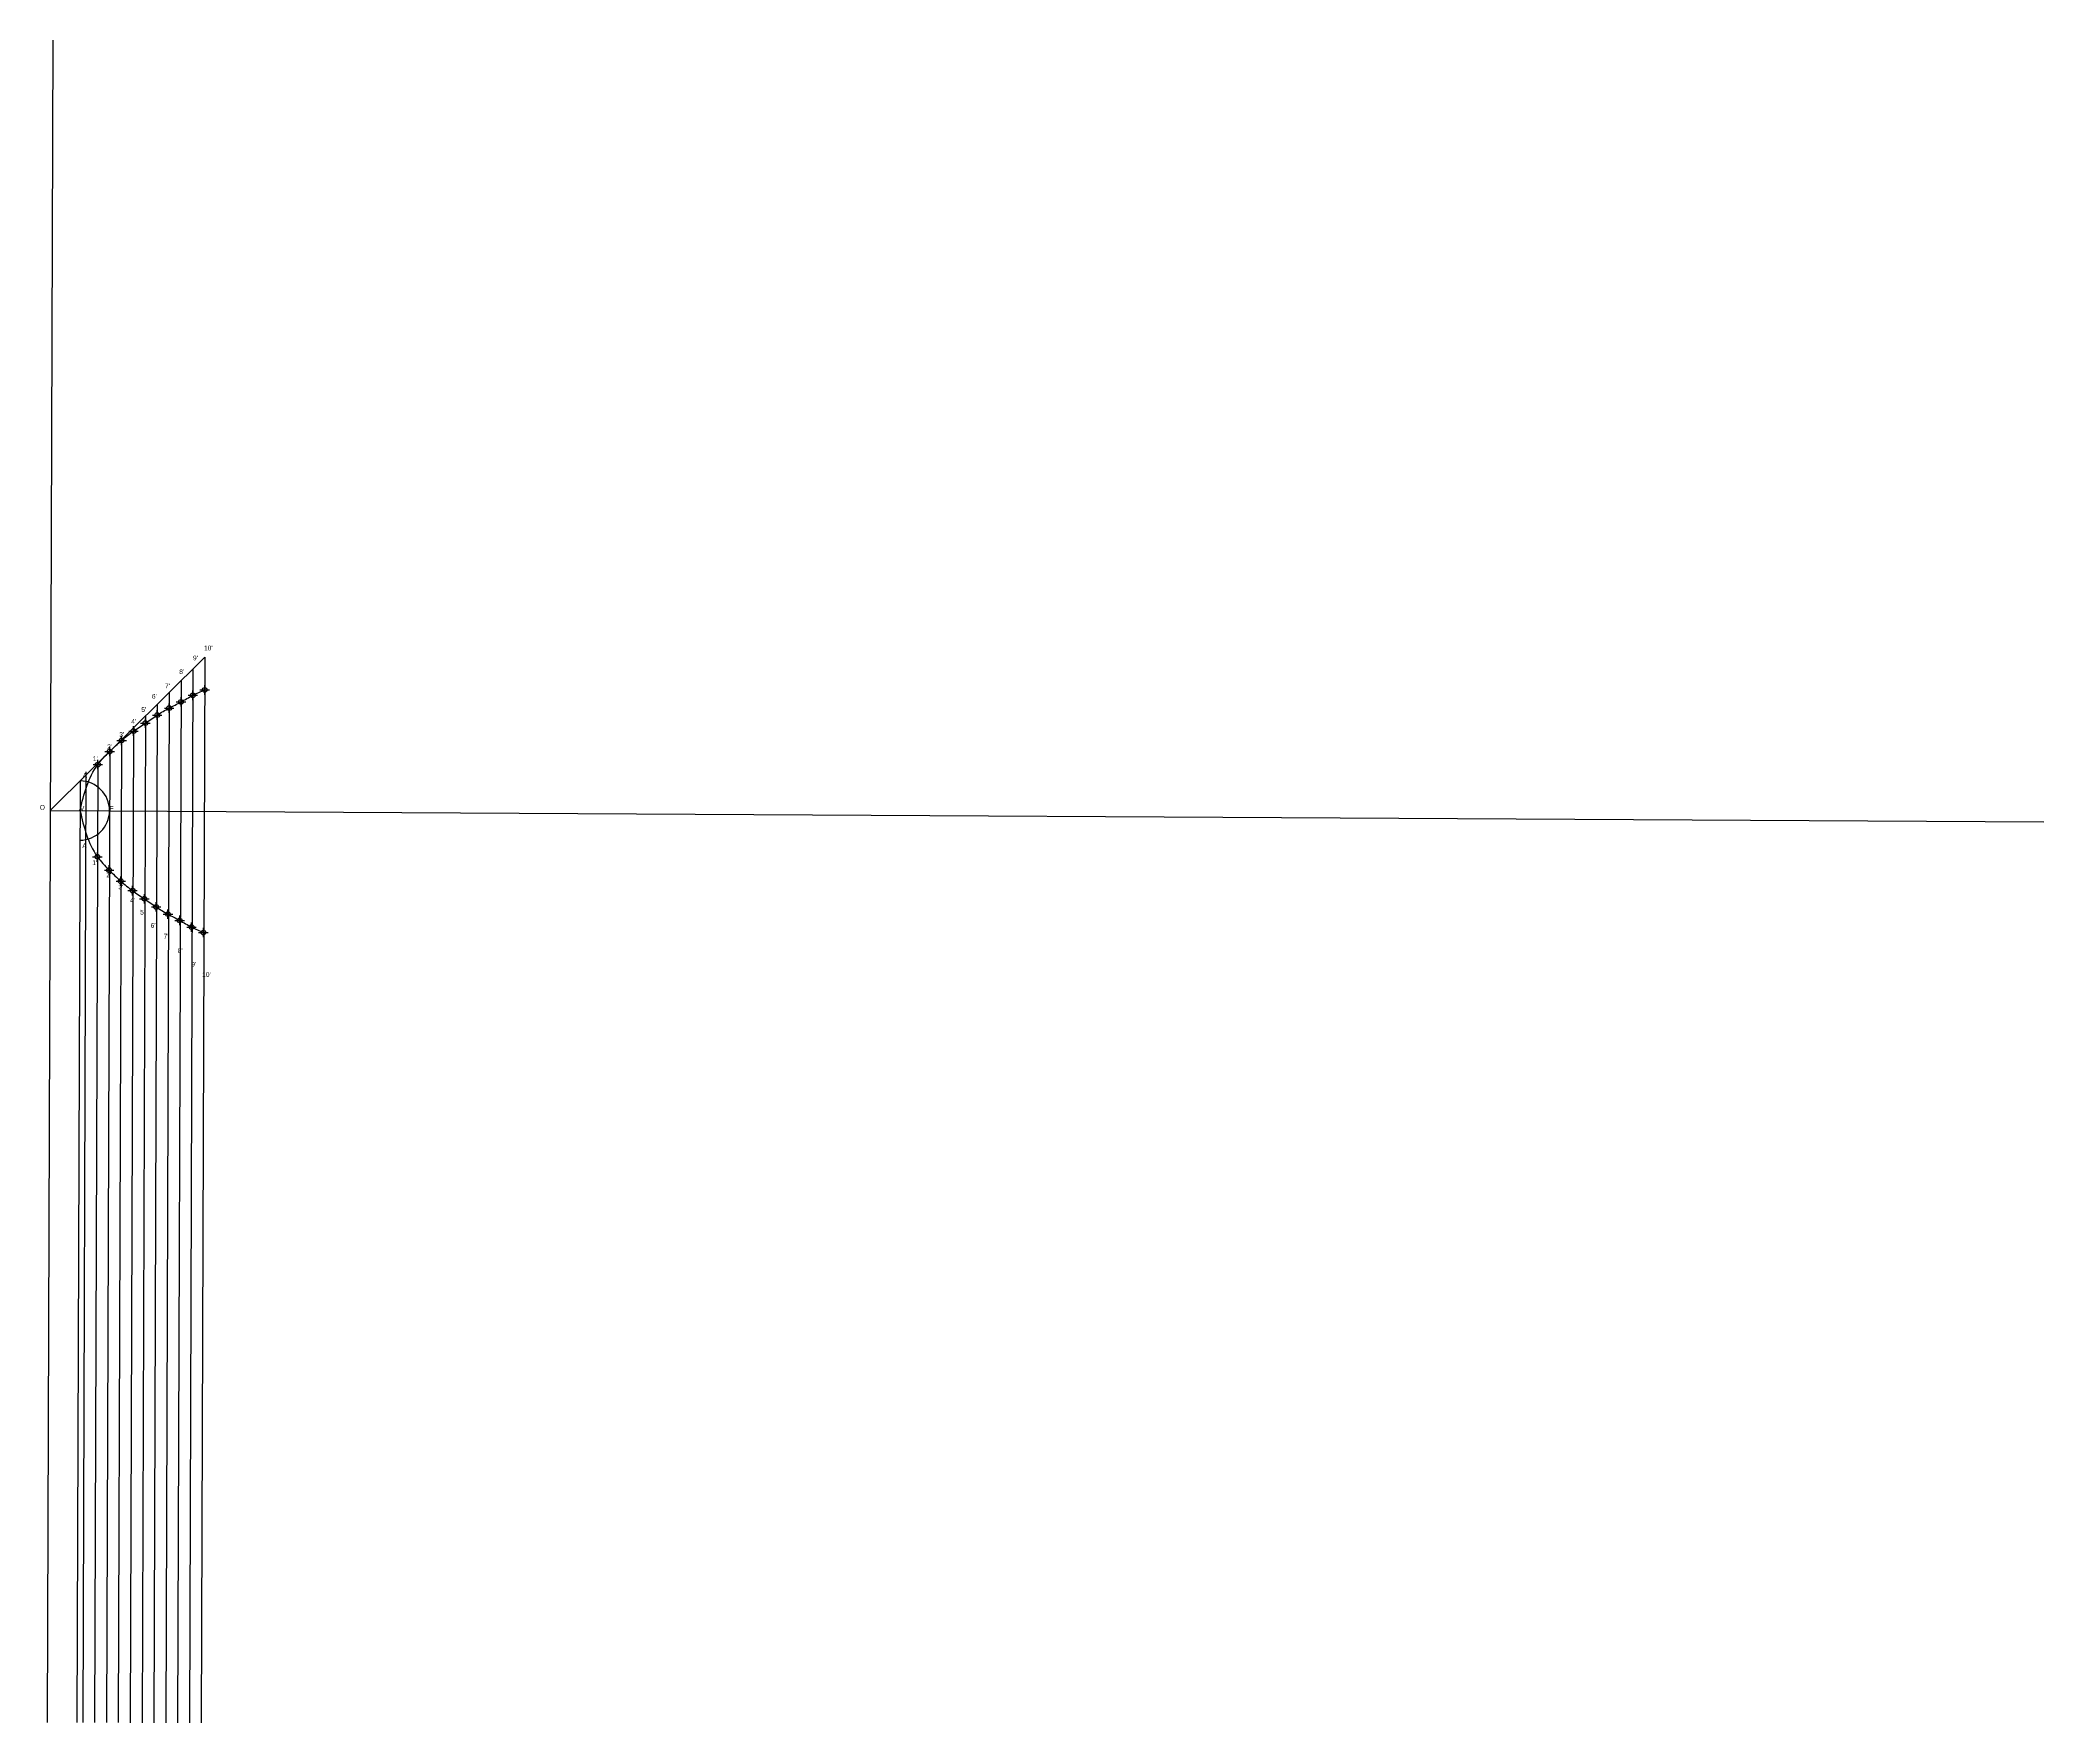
# Model space of a CAD drawing. Header units: millimetres. Extents: x 1944 to 3636, y -48 to 2294.
# Drawn here: x 1945 to 3636, y 874 to 2294 of the extents above; entities that cross this region are included whole.
import ezdxf

# ---------------------------------------------------------------- set-up
doc = ezdxf.new("R2010")
doc.units = ezdxf.units.MM
doc.header["$PDMODE"] = 34
doc.header["$PDSIZE"] = 4
doc.styles.get("Standard").update_dxf_attribs({"font": 'arial.ttf'})

msp = doc.modelspace()

# ---------------------------------------------------------------- linework, layer by layer
for p, q in [((1955.5, 2294.2), (1950.7, 874.1)), ((1953.3, 1643.9), (2083.7, 1773.2)), ((2073.7, 1763.2), (2070.7, 873.7)), ((2083.7, 1773.2), (2080.7, 873.6)), ((2053.6, 1743.4), (2050.7, 873.7)), ((2063.6, 1753.3), (2060.7, 873.7)), ((2043.6, 1733.4), (2040.7, 873.8)), ((2023.5, 1713.5), (2020.7, 873.8)), ((2033.5, 1723.5), (2030.7, 873.8)), ((2003.4, 1693.6), (2000.7, 873.9)), ((2003.4, 1693.6), (2000.7, 873.9)), ((2013.5, 1703.6), (2010.7, 873.9)), ((1983.4, 1676.5), (1980.7, 874)), ((1993.4, 1683.7), (1990.7, 873.9)), ((1978.4, 1668.8), (1975.7, 874)), ((1953.3, 1643.9), (3635.7, 1634.3))]:
    msp.add_line(p, q)
for start, end in [(269.8069, 89.6728), (179.5402, 180.0735), (179.6735, 179.8069)]:
    msp.add_arc((1978.3, 1643.8), 25, start, end)
for points in [[(1978.3, 1643.8), (1993.4, 1682.6), (2003.4, 1693.6), (2013.5, 1703), (2023.5, 1710.9), (2033.5, 1717.6), (2043.5, 1724.4), (2053.6, 1730.3), (2063.6, 1735.5), (2073.6, 1741.1), (2083.6, 1745.6)], [(1978.3, 1643.8), (1993, 1604.8), (2002.9, 1593.6), (2012.8, 1584.2), (2022.7, 1576.2), (2032.7, 1569.3), (2042.6, 1562.5), (2052.6, 1556.4), (2062.5, 1551.1), (2072.5, 1545.4), (2082.5, 1540.8)]]:
    msp.add_spline(points, degree=3)
for p in [(2073.6, 1741.1), (2083.6, 1745.6), (2043.5, 1724.4), (2053.6, 1730.3), (2063.6, 1735.5), (2023.5, 1710.9), (2033.5, 1717.6), (2003.4, 1693.6), (2013.5, 1703), (1993.4, 1682.6), (1993, 1604.8), (2002.9, 1593.6), (2012.8, 1584.2), (2022.7, 1576.2), (2032.7, 1569.3), (2042.6, 1562.5), (2052.6, 1556.4), (2062.5, 1551.1), (2072.5, 1545.4), (2082.5, 1540.8)]:
    msp.add_point(p)

# ---------------------------------------------------------------- texts
for s, p in [("10'", (2083, 1779)), ("8'", (2062.1, 1759)), ("9'", (2073.7, 1770.6)), ("6'", (2039, 1738.2)), ("7'", (2050.1, 1747)), ("5'", (2030.1, 1727.1)), ("3'", (2011.5, 1706)), ("4'", (2021.6, 1717)), ("2'", (2001.3, 1695.7)), ('A', (1980.7, 1671.5)), ("1'", (1989.2, 1685.6)), ('O', (1944.4, 1644.5)), ('V', (1978.3, 1643.7)), ('F', (2003.3, 1643.6))]:
    msp.add_text(s, height=4).set_placement(p)
for s, p in [('A', (1980.3, 1612.1)), ("1'", (1988.7, 1597.8)), ("2'", (2000.6, 1587.5)), ("3'", (2010.7, 1577.3)), ("4'", (2020.7, 1566.1)), ("5'", (2029.1, 1556)), ("6'", (2037.9, 1544.8)), ("7'", (2048.9, 1535.8)), ("8'", (2060.8, 1523.6)), ("9'", (2072.2, 1512)), ("10'", (2081.4, 1503.4))]:
    msp.add_text(s, height=4, rotation=359.3471).set_placement(p)

doc.saveas('drawing.dxf')
